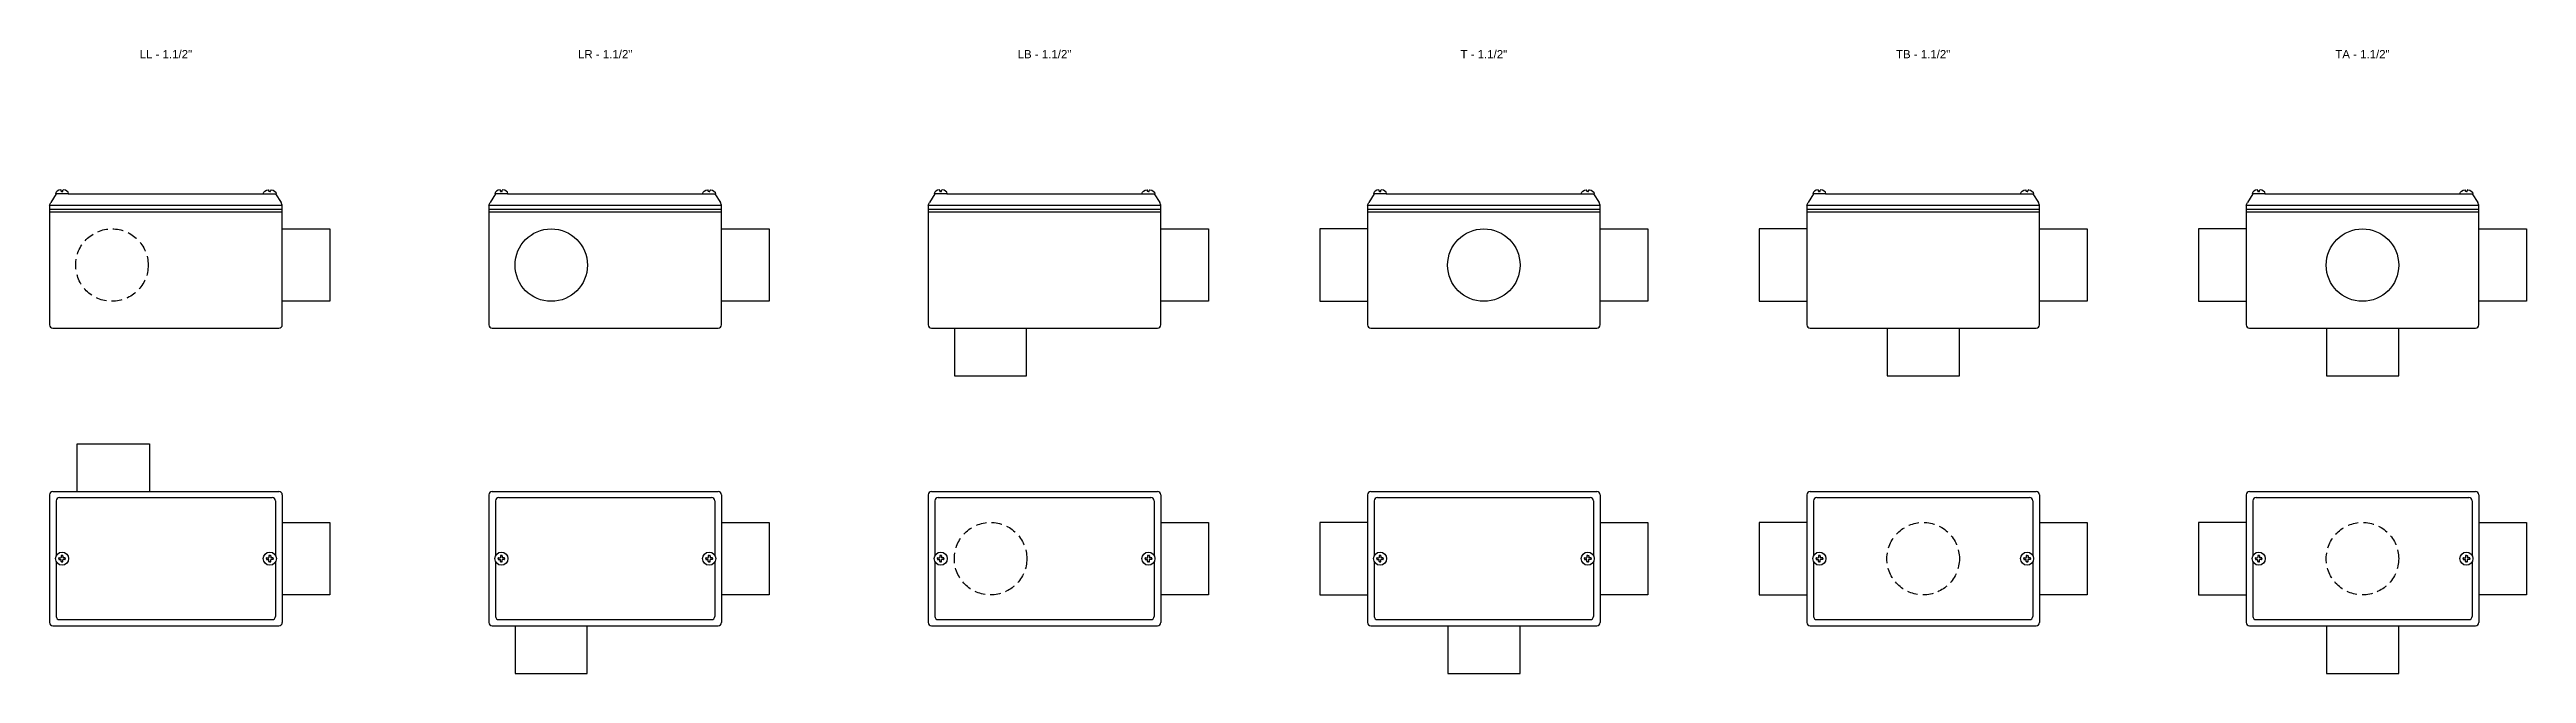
# Model space of a CAD drawing. Header units: millimetres. Extents: x -1637 to 3313, y 823 to 4086.
# Drawn here: x 1249 to 2760, y 1364 to 1745 of the extents above; entities that cross this region are included whole.
import ezdxf
from ezdxf.enums import TextEntityAlignment as Align

# ---------------------------------------------------------------- set-up
doc = ezdxf.new("R2010")
doc.units = ezdxf.units.MM
doc.linetypes.add('HIDDEN', pattern=[9.525, 6.35, -3.175])
doc.layers.add('CONDULETE', color=8, linetype='Continuous')
doc.layers.add('FURO VASADO', color=251, linetype='HIDDEN')
doc.styles.get("Standard").update_dxf_attribs({"font": 'arial.ttf'})

msp = doc.modelspace()

# ---------------------------------------------------------------- texts
at = {"color": 1}
for s, p in [('LL - 1.1/2"', (1320.2, 1739.3)), ('LR - 1.1/2"', (1588.2, 1739.3)), ('LB - 1.1/2"', (1856.2, 1739.3)), ('T - 1.1/2"', (2124.2, 1739.3)), ('TB - 1.1/2"', (2392.2, 1739.3)), ('TA - 1.1/2"', (2660.2, 1739.3))]:
    msp.add_text(s, height=5, dxfattribs=at).set_placement(p, align=Align.CENTER)

# ---------------------------------------------------------------- linework, layer by layer
at = {"layer": 'CONDULETE'}
for p, q in [((1249.2, 1649.8), (1250, 1651.4)), ((1249.2, 1649.8), (1249.2, 1576.7)), ((1249.2, 1649.8), (1391.2, 1649.8)), ((1249.2, 1647.3), (1391.2, 1647.3)), ((1253.3, 1656.7), (1250, 1651.4)), ((1260.6, 1656.7), (1253.1, 1656.7)), ((1256.3, 1658.3), (1256.3, 1658.8)), ((1256.9, 1658.1), (1256.5, 1658.1)), ((1256.9, 1658.1), (1257.2, 1658.1)), ((1257.4, 1658.3), (1257.4, 1658.8)), ((1260.6, 1656.7), (1379.8, 1656.7)), ((1379.8, 1656.7), (1387.4, 1656.7)), ((1383.1, 1658.3), (1383, 1658.8)), ((1383.6, 1658.1), (1383.3, 1658.1)), ((1383.6, 1658.1), (1383.9, 1658.1)), ((1384.1, 1658.3), (1384.2, 1658.8)), ((1387.1, 1656.7), (1390.5, 1651.4)), ((1391.2, 1649.8), (1390.5, 1651.4)), ((1391.2, 1576.7), (1391.2, 1649.8)), ((1517.2, 1649.8), (1518, 1651.4)), ((1517.2, 1649.8), (1517.2, 1576.7)), ((1517.2, 1649.8), (1659.2, 1649.8)), ((1517.2, 1647.3), (1659.2, 1647.3)), ((1521.3, 1656.7), (1518, 1651.4)), ((1528.6, 1656.7), (1521.1, 1656.7)), ((1524.3, 1658.3), (1524.3, 1658.8)), ((1524.9, 1658.1), (1524.5, 1658.1)), ((1524.9, 1658.1), (1525.2, 1658.1)), ((1525.4, 1658.3), (1525.4, 1658.8)), ((1528.6, 1656.7), (1647.8, 1656.7)), ((1647.8, 1656.7), (1655.4, 1656.7)), ((1651.1, 1658.3), (1651, 1658.8)), ((1651.6, 1658.1), (1651.3, 1658.1)), ((1651.6, 1658.1), (1651.9, 1658.1)), ((1652.1, 1658.3), (1652.2, 1658.8)), ((1655.1, 1656.7), (1658.5, 1651.4)), ((1659.2, 1649.8), (1658.5, 1651.4)), ((1659.2, 1576.7), (1659.2, 1649.8)), ((1785.2, 1649.8), (1786, 1651.4)), ((1785.2, 1649.8), (1785.2, 1576.7)), ((1785.2, 1649.8), (1927.2, 1649.8)), ((1785.2, 1647.3), (1927.2, 1647.3)), ((1789.3, 1656.7), (1786, 1651.4)), ((1796.6, 1656.7), (1789.1, 1656.7)), ((1792.3, 1658.3), (1792.3, 1658.8)), ((1792.9, 1658.1), (1792.5, 1658.1)), ((1792.9, 1658.1), (1793.2, 1658.1)), ((1793.4, 1658.3), (1793.4, 1658.8)), ((1796.6, 1656.7), (1915.8, 1656.7)), ((1915.8, 1656.7), (1923.4, 1656.7)), ((1919.1, 1658.3), (1919, 1658.8)), ((1919.6, 1658.1), (1919.3, 1658.1)), ((1919.6, 1658.1), (1919.9, 1658.1)), ((1920.1, 1658.3), (1920.2, 1658.8)), ((1923.1, 1656.7), (1926.5, 1651.4)), ((1927.2, 1649.8), (1926.5, 1651.4)), ((1927.2, 1576.7), (1927.2, 1649.8)), ((2053.2, 1649.8), (2054, 1651.4)), ((2053.2, 1649.8), (2053.2, 1576.7)), ((2053.2, 1649.8), (2195.2, 1649.8)), ((2053.2, 1647.3), (2195.2, 1647.3)), ((2057.3, 1656.7), (2054, 1651.4)), ((2064.6, 1656.7), (2057.1, 1656.7)), ((2060.3, 1658.3), (2060.3, 1658.8)), ((2060.9, 1658.1), (2060.5, 1658.1)), ((2060.9, 1658.1), (2061.2, 1658.1)), ((2061.4, 1658.3), (2061.4, 1658.8)), ((2064.6, 1656.7), (2183.8, 1656.7)), ((2183.8, 1656.7), (2191.4, 1656.7)), ((2187.1, 1658.3), (2187, 1658.8)), ((2187.6, 1658.1), (2187.3, 1658.1)), ((2187.6, 1658.1), (2187.9, 1658.1)), ((2188.1, 1658.3), (2188.2, 1658.8)), ((2191.1, 1656.7), (2194.5, 1651.4)), ((2195.2, 1649.8), (2194.5, 1651.4)), ((2195.2, 1576.7), (2195.2, 1649.8)), ((2321.2, 1649.8), (2322, 1651.4)), ((2321.2, 1649.8), (2321.2, 1576.7)), ((2321.2, 1649.8), (2463.2, 1649.8)), ((2321.2, 1647.3), (2463.2, 1647.3)), ((2325.3, 1656.7), (2322, 1651.4)), ((2332.6, 1656.7), (2325.1, 1656.7)), ((2328.3, 1658.3), (2328.3, 1658.8)), ((2328.9, 1658.1), (2328.5, 1658.1)), ((2328.9, 1658.1), (2329.2, 1658.1)), ((2329.4, 1658.3), (2329.4, 1658.8)), ((2332.6, 1656.7), (2451.8, 1656.7)), ((2451.8, 1656.7), (2459.4, 1656.7)), ((2455.1, 1658.3), (2455, 1658.8)), ((2455.6, 1658.1), (2455.3, 1658.1)), ((2455.6, 1658.1), (2455.9, 1658.1)), ((2456.1, 1658.3), (2456.2, 1658.8)), ((2459.1, 1656.7), (2462.5, 1651.4)), ((2463.2, 1649.8), (2462.5, 1651.4)), ((2463.2, 1576.7), (2463.2, 1649.8)), ((2589.2, 1649.8), (2590, 1651.4)), ((2589.2, 1649.8), (2589.2, 1576.7)), ((2589.2, 1649.8), (2731.2, 1649.8)), ((2589.2, 1647.3), (2731.2, 1647.3)), ((2593.3, 1656.7), (2590, 1651.4)), ((2600.6, 1656.7), (2593.1, 1656.7)), ((2596.3, 1658.3), (2596.3, 1658.8)), ((2596.9, 1658.1), (2596.5, 1658.1)), ((2596.9, 1658.1), (2597.2, 1658.1)), ((2597.4, 1658.3), (2597.4, 1658.8)), ((2600.6, 1656.7), (2719.8, 1656.7)), ((2719.8, 1656.7), (2727.4, 1656.7)), ((2723.1, 1658.3), (2723, 1658.8)), ((2723.6, 1658.1), (2723.3, 1658.1)), ((2723.6, 1658.1), (2723.9, 1658.1)), ((2724.1, 1658.3), (2724.2, 1658.8)), ((2727.1, 1656.7), (2730.5, 1651.4)), ((2731.2, 1649.8), (2730.5, 1651.4)), ((2731.2, 1576.7), (2731.2, 1649.8)), ((1249.2, 1645.7), (1391.2, 1645.7)), ((1391.2, 1635.3), (1420.2, 1635.3)), ((1420.2, 1635.3), (1420.2, 1591.2)), ((1517.2, 1645.7), (1659.2, 1645.7)), ((1659.2, 1635.3), (1688.2, 1635.3)), ((1688.2, 1635.3), (1688.2, 1591.2)), ((1785.2, 1645.7), (1927.2, 1645.7)), ((1927.2, 1635.3), (1956.2, 1635.3)), ((1956.2, 1635.3), (1956.2, 1591.2)), ((2053.2, 1635.3), (2024.2, 1635.3)), ((2024.2, 1635.3), (2024.2, 1591.2)), ((2053.2, 1645.7), (2195.2, 1645.7)), ((2195.2, 1635.3), (2224.2, 1635.3)), ((2224.2, 1635.3), (2224.2, 1591.2)), ((2321.2, 1635.3), (2292.2, 1635.3)), ((2292.2, 1635.3), (2292.2, 1591.2)), ((2321.2, 1645.7), (2463.2, 1645.7)), ((2463.2, 1635.3), (2492.2, 1635.3)), ((2492.2, 1635.3), (2492.2, 1591.2)), ((2589.2, 1635.3), (2560.2, 1635.3)), ((2560.2, 1635.3), (2560.2, 1591.2)), ((2589.2, 1645.7), (2731.2, 1645.7)), ((2731.2, 1635.3), (2760.2, 1635.3)), ((2760.2, 1635.3), (2760.2, 1591.2)), ((1420.2, 1591.2), (1391.2, 1591.2)), ((1688.2, 1591.2), (1659.2, 1591.2)), ((1956.2, 1591.2), (1927.2, 1591.2)), ((2024.2, 1591.2), (2053.2, 1591.2)), ((2224.2, 1591.2), (2195.2, 1591.2)), ((2292.2, 1591.2), (2321.2, 1591.2)), ((2492.2, 1591.2), (2463.2, 1591.2)), ((2560.2, 1591.2), (2589.2, 1591.2)), ((2760.2, 1591.2), (2731.2, 1591.2)), ((1251.2, 1574.7), (1389.2, 1574.7)), ((1519.2, 1574.7), (1657.2, 1574.7)), ((1787.2, 1574.7), (1925.2, 1574.7)), ((1801.2, 1574.7), (1801.2, 1545.7)), ((1845.3, 1545.7), (1845.3, 1574.7)), ((2055.2, 1574.7), (2193.2, 1574.7)), ((2323.2, 1574.7), (2461.2, 1574.7)), ((2370.2, 1574.7), (2370.2, 1545.7)), ((2414.3, 1545.7), (2414.3, 1574.7)), ((2591.2, 1574.7), (2729.2, 1574.7)), ((2638.2, 1574.7), (2638.2, 1545.7)), ((2682.3, 1545.7), (2682.3, 1574.7)), ((1801.2, 1545.7), (1845.3, 1545.7)), ((2370.2, 1545.7), (2414.3, 1545.7)), ((2638.2, 1545.7), (2682.3, 1545.7)), ((1266.1, 1475.2), (1266.1, 1504.2)), ((1266.1, 1504.2), (1310.2, 1504.2)), ((1310.2, 1504.2), (1310.2, 1475.2)), ((1249.2, 1473.2), (1249.2, 1395.2)), ((1251.2, 1475.2), (1389.2, 1475.2)), ((1253.3, 1469.4), (1253.3, 1436.1)), ((1255.3, 1471.4), (1385.1, 1471.4)), ((1387.1, 1469.4), (1387.1, 1436.1)), ((1391.2, 1473.2), (1391.2, 1395.2)), ((1517.2, 1473.2), (1517.2, 1395.2)), ((1519.2, 1475.2), (1657.2, 1475.2)), ((1521.3, 1469.4), (1521.3, 1436.1)), ((1523.3, 1471.4), (1653.1, 1471.4)), ((1655.1, 1469.4), (1655.1, 1436.1)), ((1659.2, 1473.2), (1659.2, 1395.2)), ((1785.2, 1473.2), (1785.2, 1395.2)), ((1787.2, 1475.2), (1925.2, 1475.2)), ((1789.3, 1469.4), (1789.3, 1436.1)), ((1791.3, 1471.4), (1921.1, 1471.4)), ((1923.1, 1469.4), (1923.1, 1436.1)), ((1927.2, 1473.2), (1927.2, 1395.2)), ((2053.2, 1473.2), (2053.2, 1395.2)), ((2055.2, 1475.2), (2193.2, 1475.2)), ((2057.3, 1469.4), (2057.3, 1436.1)), ((2059.3, 1471.4), (2189.1, 1471.4)), ((2191.1, 1469.4), (2191.1, 1436.1)), ((2195.2, 1473.2), (2195.2, 1395.2)), ((2321.2, 1473.2), (2321.2, 1395.2)), ((2323.2, 1475.2), (2461.2, 1475.2)), ((2325.3, 1469.4), (2325.3, 1436.1)), ((2327.3, 1471.4), (2457.1, 1471.4)), ((2459.1, 1469.4), (2459.1, 1436.1)), ((2463.2, 1473.2), (2463.2, 1395.2)), ((2589.2, 1473.2), (2589.2, 1395.2)), ((2591.2, 1475.2), (2729.2, 1475.2)), ((2593.3, 1469.4), (2593.3, 1436.1)), ((2595.3, 1471.4), (2725.1, 1471.4)), ((2727.1, 1469.4), (2727.1, 1436.1)), ((2731.2, 1473.2), (2731.2, 1395.2)), ((1391.2, 1456.3), (1420.2, 1456.3)), ((1420.2, 1456.3), (1420.2, 1412.2)), ((1659.2, 1456.3), (1688.2, 1456.3)), ((1688.2, 1456.3), (1688.2, 1412.2)), ((1927.2, 1456.3), (1956.2, 1456.3)), ((1927.2, 1456.3), (1956.2, 1456.3)), ((1956.2, 1456.3), (1956.2, 1412.2)), ((1956.2, 1456.3), (1956.2, 1412.2)), ((2053.2, 1456.3), (2024.2, 1456.3)), ((2024.2, 1456.3), (2024.2, 1412.2)), ((2195.2, 1456.3), (2224.2, 1456.3)), ((2195.2, 1456.3), (2224.2, 1456.3)), ((2224.2, 1456.3), (2224.2, 1412.2)), ((2224.2, 1456.3), (2224.2, 1412.2)), ((2321.2, 1456.3), (2292.2, 1456.3)), ((2292.2, 1456.3), (2292.2, 1412.2)), ((2463.2, 1456.3), (2492.2, 1456.3)), ((2463.2, 1456.3), (2492.2, 1456.3)), ((2492.2, 1456.3), (2492.2, 1412.2)), ((2492.2, 1456.3), (2492.2, 1412.2)), ((2589.2, 1456.3), (2560.2, 1456.3)), ((2560.2, 1456.3), (2560.2, 1412.2)), ((2731.2, 1456.3), (2760.2, 1456.3)), ((2731.2, 1456.3), (2760.2, 1456.3)), ((2760.2, 1456.3), (2760.2, 1412.2)), ((2760.2, 1456.3), (2760.2, 1412.2)), ((1256.3, 1436), (1256.3, 1434.9)), ((1256.9, 1436.2), (1256.5, 1436.2)), ((1256.9, 1436.2), (1257.2, 1436.2)), ((1257.4, 1436), (1257.4, 1434.9)), ((1383, 1436), (1383, 1434.9)), ((1383.6, 1436.2), (1383.2, 1436.2)), ((1383.6, 1436.2), (1384, 1436.2)), ((1384.2, 1436), (1384.2, 1434.9)), ((1524.3, 1436), (1524.3, 1434.9)), ((1524.9, 1436.2), (1524.5, 1436.2)), ((1524.9, 1436.2), (1525.2, 1436.2)), ((1525.4, 1436), (1525.4, 1434.9)), ((1651, 1436), (1651, 1434.9)), ((1651.6, 1436.2), (1651.2, 1436.2)), ((1651.6, 1436.2), (1652, 1436.2)), ((1652.2, 1436), (1652.2, 1434.9)), ((1792.3, 1436), (1792.3, 1434.9)), ((1792.9, 1436.2), (1792.5, 1436.2)), ((1792.9, 1436.2), (1793.2, 1436.2)), ((1793.4, 1436), (1793.4, 1434.9)), ((1919, 1436), (1919, 1434.9)), ((1919.6, 1436.2), (1919.2, 1436.2)), ((1919.6, 1436.2), (1920, 1436.2)), ((1920.2, 1436), (1920.2, 1434.9)), ((2060.3, 1436), (2060.3, 1434.9)), ((2060.9, 1436.2), (2060.5, 1436.2)), ((2060.9, 1436.2), (2061.2, 1436.2)), ((2061.4, 1436), (2061.4, 1434.9)), ((2187, 1436), (2187, 1434.9)), ((2187.6, 1436.2), (2187.2, 1436.2)), ((2187.6, 1436.2), (2188, 1436.2)), ((2188.2, 1436), (2188.2, 1434.9)), ((2328.3, 1436), (2328.3, 1434.9)), ((2328.9, 1436.2), (2328.5, 1436.2)), ((2328.9, 1436.2), (2329.2, 1436.2)), ((2329.4, 1436), (2329.4, 1434.9)), ((2455, 1436), (2455, 1434.9)), ((2455.6, 1436.2), (2455.2, 1436.2)), ((2455.6, 1436.2), (2456, 1436.2)), ((2456.2, 1436), (2456.2, 1434.9)), ((2596.3, 1436), (2596.3, 1434.9)), ((2596.9, 1436.2), (2596.5, 1436.2)), ((2596.9, 1436.2), (2597.2, 1436.2)), ((2597.4, 1436), (2597.4, 1434.9)), ((2723, 1436), (2723, 1434.9)), ((2723.6, 1436.2), (2723.2, 1436.2)), ((2723.6, 1436.2), (2724, 1436.2)), ((2724.2, 1436), (2724.2, 1434.9)), ((1253.3, 1432.3), (1253.3, 1399)), ((1253.3, 1426.3), (1253.3, 1399)), ((1254.9, 1434.2), (1254.9, 1434.6)), ((1254.9, 1434.2), (1254.9, 1433.8)), ((1255.1, 1434.8), (1256.1, 1434.8)), ((1255.1, 1433.6), (1256.1, 1433.6)), ((1256.3, 1432.4), (1256.3, 1433.5)), ((1256.9, 1432.2), (1256.5, 1432.2)), ((1256.9, 1432.2), (1257.2, 1432.2)), ((1257.4, 1432.4), (1257.4, 1433.5)), ((1258.6, 1434.8), (1257.6, 1434.8)), ((1258.6, 1433.6), (1257.6, 1433.6)), ((1258.8, 1434.2), (1258.8, 1434.6)), ((1258.8, 1434.2), (1258.8, 1433.8)), ((1381.6, 1434.2), (1381.6, 1434.6)), ((1381.6, 1434.2), (1381.6, 1433.8)), ((1381.8, 1434.8), (1382.9, 1434.8)), ((1381.8, 1433.6), (1382.9, 1433.6)), ((1383, 1432.4), (1383, 1433.5)), ((1383.6, 1432.2), (1383.2, 1432.2)), ((1383.6, 1432.2), (1384, 1432.2)), ((1384.2, 1432.4), (1384.2, 1433.5)), ((1385.4, 1434.8), (1384.3, 1434.8)), ((1385.4, 1433.6), (1384.3, 1433.6)), ((1385.6, 1434.2), (1385.6, 1434.6)), ((1385.6, 1434.2), (1385.6, 1433.8)), ((1387.1, 1432.3), (1387.1, 1399)), ((1387.1, 1426.3), (1387.1, 1399)), ((1521.3, 1432.3), (1521.3, 1399)), ((1521.3, 1426.3), (1521.3, 1399)), ((1522.9, 1434.2), (1522.9, 1434.6)), ((1522.9, 1434.2), (1522.9, 1433.8)), ((1523.1, 1434.8), (1524.1, 1434.8)), ((1523.1, 1433.6), (1524.1, 1433.6)), ((1524.3, 1432.4), (1524.3, 1433.5)), ((1524.9, 1432.2), (1524.5, 1432.2)), ((1524.9, 1432.2), (1525.2, 1432.2)), ((1525.4, 1432.4), (1525.4, 1433.5)), ((1526.6, 1434.8), (1525.6, 1434.8)), ((1526.6, 1433.6), (1525.6, 1433.6)), ((1526.8, 1434.2), (1526.8, 1434.6)), ((1526.8, 1434.2), (1526.8, 1433.8)), ((1649.6, 1434.2), (1649.6, 1434.6)), ((1649.6, 1434.2), (1649.6, 1433.8)), ((1649.8, 1434.8), (1650.9, 1434.8)), ((1649.8, 1433.6), (1650.9, 1433.6)), ((1651, 1432.4), (1651, 1433.5)), ((1651.6, 1432.2), (1651.2, 1432.2)), ((1651.6, 1432.2), (1652, 1432.2)), ((1652.2, 1432.4), (1652.2, 1433.5)), ((1653.4, 1434.8), (1652.3, 1434.8)), ((1653.4, 1433.6), (1652.3, 1433.6)), ((1653.6, 1434.2), (1653.6, 1434.6)), ((1653.6, 1434.2), (1653.6, 1433.8)), ((1655.1, 1432.3), (1655.1, 1399)), ((1655.1, 1426.3), (1655.1, 1399)), ((1789.3, 1432.3), (1789.3, 1399)), ((1789.3, 1426.3), (1789.3, 1399)), ((1790.9, 1434.2), (1790.9, 1434.6)), ((1790.9, 1434.2), (1790.9, 1433.8)), ((1791.1, 1434.8), (1792.1, 1434.8)), ((1791.1, 1433.6), (1792.1, 1433.6)), ((1792.3, 1432.4), (1792.3, 1433.5)), ((1792.9, 1432.2), (1792.5, 1432.2)), ((1792.9, 1432.2), (1793.2, 1432.2)), ((1793.4, 1432.4), (1793.4, 1433.5)), ((1794.6, 1434.8), (1793.6, 1434.8)), ((1794.6, 1433.6), (1793.6, 1433.6)), ((1794.8, 1434.2), (1794.8, 1434.6)), ((1794.8, 1434.2), (1794.8, 1433.8)), ((1917.6, 1434.2), (1917.6, 1434.6)), ((1917.6, 1434.2), (1917.6, 1433.8)), ((1917.8, 1434.8), (1918.9, 1434.8)), ((1917.8, 1433.6), (1918.9, 1433.6)), ((1919, 1432.4), (1919, 1433.5)), ((1919.6, 1432.2), (1919.2, 1432.2)), ((1919.6, 1432.2), (1920, 1432.2)), ((1920.2, 1432.4), (1920.2, 1433.5)), ((1921.4, 1434.8), (1920.3, 1434.8)), ((1921.4, 1433.6), (1920.3, 1433.6)), ((1921.6, 1434.2), (1921.6, 1434.6)), ((1921.6, 1434.2), (1921.6, 1433.8)), ((1923.1, 1432.3), (1923.1, 1399)), ((1923.1, 1426.3), (1923.1, 1399)), ((2057.3, 1432.3), (2057.3, 1399)), ((2057.3, 1426.3), (2057.3, 1399)), ((2058.9, 1434.2), (2058.9, 1434.6)), ((2058.9, 1434.2), (2058.9, 1433.8)), ((2059.1, 1434.8), (2060.1, 1434.8)), ((2059.1, 1433.6), (2060.1, 1433.6)), ((2060.3, 1432.4), (2060.3, 1433.5)), ((2060.9, 1432.2), (2060.5, 1432.2)), ((2060.9, 1432.2), (2061.2, 1432.2)), ((2061.4, 1432.4), (2061.4, 1433.5)), ((2062.6, 1434.8), (2061.6, 1434.8)), ((2062.6, 1433.6), (2061.6, 1433.6)), ((2062.8, 1434.2), (2062.8, 1434.6)), ((2062.8, 1434.2), (2062.8, 1433.8)), ((2185.6, 1434.2), (2185.6, 1434.6)), ((2185.6, 1434.2), (2185.6, 1433.8)), ((2185.8, 1434.8), (2186.9, 1434.8)), ((2185.8, 1433.6), (2186.9, 1433.6)), ((2187, 1432.4), (2187, 1433.5)), ((2187.6, 1432.2), (2187.2, 1432.2)), ((2187.6, 1432.2), (2188, 1432.2)), ((2188.2, 1432.4), (2188.2, 1433.5)), ((2189.4, 1434.8), (2188.3, 1434.8)), ((2189.4, 1433.6), (2188.3, 1433.6)), ((2189.6, 1434.2), (2189.6, 1434.6)), ((2189.6, 1434.2), (2189.6, 1433.8)), ((2191.1, 1432.3), (2191.1, 1399)), ((2191.1, 1426.3), (2191.1, 1399)), ((2325.3, 1432.3), (2325.3, 1399)), ((2325.3, 1426.3), (2325.3, 1399)), ((2326.9, 1434.2), (2326.9, 1434.6)), ((2326.9, 1434.2), (2326.9, 1433.8)), ((2327.1, 1434.8), (2328.1, 1434.8)), ((2327.1, 1433.6), (2328.1, 1433.6)), ((2328.3, 1432.4), (2328.3, 1433.5)), ((2328.9, 1432.2), (2328.5, 1432.2)), ((2328.9, 1432.2), (2329.2, 1432.2)), ((2329.4, 1432.4), (2329.4, 1433.5)), ((2330.7, 1434.8), (2329.6, 1434.8)), ((2330.7, 1433.6), (2329.6, 1433.6)), ((2330.9, 1434.2), (2330.9, 1434.6)), ((2330.9, 1434.2), (2330.9, 1433.8)), ((2453.6, 1434.2), (2453.6, 1434.6)), ((2453.6, 1434.2), (2453.6, 1433.8)), ((2453.8, 1434.8), (2454.9, 1434.8)), ((2453.8, 1433.6), (2454.9, 1433.6)), ((2455, 1432.4), (2455, 1433.5)), ((2455.6, 1432.2), (2455.2, 1432.2)), ((2455.6, 1432.2), (2456, 1432.2)), ((2456.2, 1432.4), (2456.2, 1433.5)), ((2457.4, 1434.8), (2456.3, 1434.8)), ((2457.4, 1433.6), (2456.3, 1433.6)), ((2457.6, 1434.2), (2457.6, 1434.6)), ((2457.6, 1434.2), (2457.6, 1433.8)), ((2459.1, 1432.3), (2459.1, 1399)), ((2459.1, 1426.3), (2459.1, 1399)), ((2593.3, 1432.3), (2593.3, 1399)), ((2593.3, 1426.3), (2593.3, 1399)), ((2594.9, 1434.2), (2594.9, 1434.6)), ((2594.9, 1434.2), (2594.9, 1433.8)), ((2595.1, 1434.8), (2596.1, 1434.8)), ((2595.1, 1433.6), (2596.1, 1433.6)), ((2596.3, 1432.4), (2596.3, 1433.5)), ((2596.9, 1432.2), (2596.5, 1432.2)), ((2596.9, 1432.2), (2597.2, 1432.2)), ((2597.4, 1432.4), (2597.4, 1433.5)), ((2598.7, 1434.8), (2597.6, 1434.8)), ((2598.7, 1433.6), (2597.6, 1433.6)), ((2598.9, 1434.2), (2598.9, 1434.6)), ((2598.9, 1434.2), (2598.9, 1433.8)), ((2721.6, 1434.2), (2721.6, 1434.6)), ((2721.6, 1434.2), (2721.6, 1433.8)), ((2721.8, 1434.8), (2722.9, 1434.8)), ((2721.8, 1433.6), (2722.9, 1433.6)), ((2723, 1432.4), (2723, 1433.5)), ((2723.6, 1432.2), (2723.2, 1432.2)), ((2723.6, 1432.2), (2724, 1432.2)), ((2724.2, 1432.4), (2724.2, 1433.5)), ((2725.4, 1434.8), (2724.3, 1434.8)), ((2725.4, 1433.6), (2724.3, 1433.6)), ((2725.6, 1434.2), (2725.6, 1434.6)), ((2725.6, 1434.2), (2725.6, 1433.8)), ((2727.1, 1432.3), (2727.1, 1399)), ((2727.1, 1426.3), (2727.1, 1399)), ((1420.2, 1412.2), (1391.2, 1412.2)), ((1688.2, 1412.2), (1659.2, 1412.2)), ((1956.2, 1412.2), (1927.2, 1412.2)), ((1956.2, 1412.2), (1927.2, 1412.2)), ((2024.2, 1412.2), (2053.2, 1412.2)), ((2224.2, 1412.2), (2195.2, 1412.2)), ((2224.2, 1412.2), (2195.2, 1412.2)), ((2292.2, 1412.2), (2321.2, 1412.2)), ((2492.2, 1412.2), (2463.2, 1412.2)), ((2492.2, 1412.2), (2463.2, 1412.2)), ((2560.2, 1412.2), (2589.2, 1412.2)), ((2760.2, 1412.2), (2731.2, 1412.2)), ((2760.2, 1412.2), (2731.2, 1412.2)), ((1251.2, 1393.2), (1389.2, 1393.2)), ((1255.3, 1397), (1385.1, 1397)), ((1519.2, 1393.2), (1657.2, 1393.2)), ((1523.3, 1397), (1653.1, 1397)), ((1533.2, 1393.2), (1533.2, 1364.2)), ((1577.3, 1364.2), (1577.3, 1393.2)), ((1787.2, 1393.2), (1925.2, 1393.2)), ((1791.3, 1397), (1921.1, 1397)), ((2055.2, 1393.2), (2193.2, 1393.2)), ((2059.3, 1397), (2189.1, 1397)), ((2102.2, 1393.2), (2102.2, 1364.2)), ((2146.3, 1364.2), (2146.3, 1393.2)), ((2323.2, 1393.2), (2461.2, 1393.2)), ((2327.3, 1397), (2457.1, 1397)), ((2591.2, 1393.2), (2729.2, 1393.2)), ((2595.3, 1397), (2725.1, 1397)), ((2638.2, 1393.2), (2638.2, 1364.2)), ((2682.3, 1364.2), (2682.3, 1393.2)), ((1533.2, 1364.2), (1577.3, 1364.2)), ((2102.2, 1364.2), (2146.3, 1364.2)), ((2638.2, 1364.2), (2682.3, 1364.2))]:
    msp.add_line(p, q, dxfattribs=at)
for centre, radius in [((1555.3, 1613.2), 22.1), ((2124.2, 1613.2), 22.1), ((2660.2, 1613.2), 22.1), ((1256.9, 1434.2), 3.99), ((1383.6, 1434.2), 3.99), ((1524.9, 1434.2), 3.99), ((1651.6, 1434.2), 3.99), ((1792.9, 1434.2), 3.99), ((1919.6, 1434.2), 3.99), ((2060.9, 1434.2), 3.99), ((2187.6, 1434.2), 3.99), ((2328.9, 1434.2), 3.99), ((2455.6, 1434.2), 3.99), ((2596.9, 1434.2), 3.99), ((2723.6, 1434.2), 3.99)]:
    msp.add_circle(centre, radius, dxfattribs=at)
for centre, radius, start, end in [((1253.1, 1656.9), 0.2, 170.9615, 270), ((1256.1, 1658.8), 0.2, 5.1527, 97.0004), ((1256.5, 1658.3), 0.2, 185.1527, 270), ((1257.2, 1658.3), 0.2, 270, 354.8473), ((1257.6, 1658.8), 0.2, 82.9996, 174.8473), ((1260.6, 1656.9), 0.2, 270, 9.0385), ((1379.8, 1656.9), 0.2, 170.9615, 270), ((1382.8, 1658.8), 0.2, 5.1527, 97.0004), ((1383.3, 1658.3), 0.2, 185.1527, 270), ((1383.9, 1658.3), 0.2, 270, 354.8473), ((1384.4, 1658.8), 0.2, 82.9996, 174.8473), ((1387.4, 1656.9), 0.2, 270, 9.0385), ((1521.1, 1656.9), 0.2, 170.9615, 270), ((1524.1, 1658.8), 0.2, 5.1527, 97.0004), ((1524.5, 1658.3), 0.2, 185.1527, 270), ((1525.2, 1658.3), 0.2, 270, 354.8473), ((1525.6, 1658.8), 0.2, 82.9996, 174.8473), ((1528.6, 1656.9), 0.2, 270, 9.0385), ((1647.8, 1656.9), 0.2, 170.9615, 270), ((1650.8, 1658.8), 0.2, 5.1527, 97.0004), ((1651.3, 1658.3), 0.2, 185.1527, 270), ((1651.9, 1658.3), 0.2, 270, 354.8473), ((1652.4, 1658.8), 0.2, 82.9996, 174.8473), ((1655.4, 1656.9), 0.2, 270, 9.0385), ((1789.1, 1656.9), 0.2, 170.9615, 270), ((1792.1, 1658.8), 0.2, 5.1527, 97.0004), ((1792.5, 1658.3), 0.2, 185.1527, 270), ((1793.2, 1658.3), 0.2, 270, 354.8473), ((1793.6, 1658.8), 0.2, 82.9996, 174.8473), ((1796.6, 1656.9), 0.2, 270, 9.0385), ((1915.8, 1656.9), 0.2, 170.9615, 270), ((1918.8, 1658.8), 0.2, 5.1527, 97.0004), ((1919.3, 1658.3), 0.2, 185.1527, 270), ((1919.9, 1658.3), 0.2, 270, 354.8473), ((1920.4, 1658.8), 0.2, 82.9996, 174.8473), ((1923.4, 1656.9), 0.2, 270, 9.0385), ((2057.1, 1656.9), 0.2, 170.9615, 270), ((2060.1, 1658.8), 0.2, 5.1527, 97.0004), ((2060.5, 1658.3), 0.2, 185.1527, 270), ((2061.2, 1658.3), 0.2, 270, 354.8473), ((2061.6, 1658.8), 0.2, 82.9996, 174.8473), ((2064.6, 1656.9), 0.2, 270, 9.0385), ((2183.8, 1656.9), 0.2, 170.9615, 270), ((2186.8, 1658.8), 0.2, 5.1527, 97.0004), ((2187.3, 1658.3), 0.2, 185.1527, 270), ((2187.9, 1658.3), 0.2, 270, 354.8473), ((2188.4, 1658.8), 0.2, 82.9996, 174.8473), ((2191.4, 1656.9), 0.2, 270, 9.0385), ((2325.1, 1656.9), 0.2, 170.9615, 270), ((2328.1, 1658.8), 0.2, 5.1527, 97.0004), ((2328.5, 1658.3), 0.2, 185.1527, 270), ((2329.2, 1658.3), 0.2, 270, 354.8473), ((2329.6, 1658.8), 0.2, 82.9996, 174.8473), ((2332.6, 1656.9), 0.2, 270, 9.0385), ((2451.8, 1656.9), 0.2, 170.9615, 270), ((2454.8, 1658.8), 0.2, 5.1527, 97.0004), ((2455.3, 1658.3), 0.2, 185.1527, 270), ((2455.9, 1658.3), 0.2, 270, 354.8473), ((2456.4, 1658.8), 0.2, 82.9996, 174.8473), ((2459.4, 1656.9), 0.2, 270, 9.0385), ((2593.1, 1656.9), 0.2, 170.9615, 270), ((2596.1, 1658.8), 0.2, 5.1527, 97.0004), ((2596.5, 1658.3), 0.2, 185.1527, 270), ((2597.2, 1658.3), 0.2, 270, 354.8473), ((2597.6, 1658.8), 0.2, 82.9996, 174.8473), ((2600.6, 1656.9), 0.2, 270, 9.0385), ((2719.8, 1656.9), 0.2, 170.9615, 270), ((2722.8, 1658.8), 0.2, 5.1527, 97.0004), ((2723.3, 1658.3), 0.2, 185.1527, 270), ((2723.9, 1658.3), 0.2, 270, 354.8473), ((2724.4, 1658.8), 0.2, 82.9996, 174.8473), ((2727.4, 1656.9), 0.2, 270, 9.0385), ((1251.2, 1576.7), 2, 180, 270), ((1389.2, 1576.7), 2, 270, 0), ((1519.2, 1576.7), 2, 180, 270), ((1657.2, 1576.7), 2, 270, 0), ((1787.2, 1576.7), 2, 180, 270), ((1925.2, 1576.7), 2, 270, 0), ((2055.2, 1576.7), 2, 180, 270), ((2193.2, 1576.7), 2, 270, 0), ((2323.2, 1576.7), 2, 180, 270), ((2461.2, 1576.7), 2, 270, 0), ((2591.2, 1576.7), 2, 180, 270), ((2729.2, 1576.7), 2, 270, 0), ((1251.2, 1473.2), 2, 90, 180), ((1255.3, 1469.4), 2, 90, 180), ((1385.1, 1469.4), 2, 0, 90), ((1389.2, 1473.2), 2, 0, 90), ((1519.2, 1473.2), 2, 90, 180), ((1523.3, 1469.4), 2, 90, 180), ((1653.1, 1469.4), 2, 0, 90), ((1657.2, 1473.2), 2, 0, 90), ((1787.2, 1473.2), 2, 90, 180), ((1791.3, 1469.4), 2, 90, 180), ((1921.1, 1469.4), 2, 0, 90), ((1925.2, 1473.2), 2, 0, 90), ((2055.2, 1473.2), 2, 90, 180), ((2059.3, 1469.4), 2, 90, 180), ((2189.1, 1469.4), 2, 0, 90), ((2193.2, 1473.2), 2, 0, 90), ((2323.2, 1473.2), 2, 90, 180), ((2327.3, 1469.4), 2, 90, 180), ((2457.1, 1469.4), 2, 0, 90), ((2461.2, 1473.2), 2, 0, 90), ((2591.2, 1473.2), 2, 90, 180), ((2595.3, 1469.4), 2, 90, 180), ((2725.1, 1469.4), 2, 0, 90), ((2729.2, 1473.2), 2, 0, 90), ((1256.5, 1436), 0.2, 90, 180), ((1257.2, 1436), 0.2, 0, 90), ((1383.2, 1436), 0.2, 90, 180), ((1384, 1436), 0.2, 0, 90), ((1524.5, 1436), 0.2, 90, 180), ((1525.2, 1436), 0.2, 0, 90), ((1651.2, 1436), 0.2, 90, 180), ((1652, 1436), 0.2, 0, 90), ((1792.5, 1436), 0.2, 90, 180), ((1793.2, 1436), 0.2, 0, 90), ((1919.2, 1436), 0.2, 90, 180), ((1920, 1436), 0.2, 0, 90), ((2060.5, 1436), 0.2, 90, 180), ((2061.2, 1436), 0.2, 0, 90), ((2187.2, 1436), 0.2, 90, 180), ((2188, 1436), 0.2, 0, 90), ((2328.5, 1436), 0.2, 90, 180), ((2329.2, 1436), 0.2, 0, 90), ((2455.2, 1436), 0.2, 90, 180), ((2456, 1436), 0.2, 0, 90), ((2596.5, 1436), 0.2, 90, 180), ((2597.2, 1436), 0.2, 0, 90), ((2723.2, 1436), 0.2, 90, 180), ((2724, 1436), 0.2, 0, 90), ((1255.1, 1434.6), 0.2, 90, 180), ((1255.1, 1433.8), 0.2, 180, 270), ((1256.1, 1434.9), 0.16, 270, 0), ((1256.1, 1433.5), 0.16, 0, 90), ((1256.5, 1432.4), 0.2, 180, 270), ((1257.2, 1432.4), 0.2, 270, 0), ((1257.6, 1434.9), 0.16, 180, 270), ((1257.6, 1433.5), 0.16, 90, 180), ((1258.6, 1434.6), 0.2, 0, 90), ((1258.6, 1433.8), 0.2, 270, 0), ((1381.8, 1434.6), 0.2, 90, 180), ((1381.8, 1433.8), 0.2, 180, 270), ((1382.9, 1434.9), 0.16, 270, 0), ((1382.9, 1433.5), 0.16, 0, 90), ((1383.2, 1432.4), 0.2, 180, 270), ((1384, 1432.4), 0.2, 270, 0), ((1384.3, 1434.9), 0.16, 180, 270), ((1384.3, 1433.5), 0.16, 90, 180), ((1385.4, 1434.6), 0.2, 0, 90), ((1385.4, 1433.8), 0.2, 270, 0), ((1523.1, 1434.6), 0.2, 90, 180), ((1523.1, 1433.8), 0.2, 180, 270), ((1524.1, 1434.9), 0.16, 270, 0), ((1524.1, 1433.5), 0.16, 0, 90), ((1524.5, 1432.4), 0.2, 180, 270), ((1525.2, 1432.4), 0.2, 270, 0), ((1525.6, 1434.9), 0.16, 180, 270), ((1525.6, 1433.5), 0.16, 90, 180), ((1526.6, 1434.6), 0.2, 0, 90), ((1526.6, 1433.8), 0.2, 270, 0), ((1649.8, 1434.6), 0.2, 90, 180), ((1649.8, 1433.8), 0.2, 180, 270), ((1650.9, 1434.9), 0.16, 270, 0), ((1650.9, 1433.5), 0.16, 0, 90), ((1651.2, 1432.4), 0.2, 180, 270), ((1652, 1432.4), 0.2, 270, 0), ((1652.3, 1434.9), 0.16, 180, 270), ((1652.3, 1433.5), 0.16, 90, 180), ((1653.4, 1434.6), 0.2, 0, 90), ((1653.4, 1433.8), 0.2, 270, 0), ((1791.1, 1434.6), 0.2, 90, 180), ((1791.1, 1433.8), 0.2, 180, 270), ((1792.1, 1434.9), 0.16, 270, 0), ((1792.1, 1433.5), 0.16, 0, 90), ((1792.5, 1432.4), 0.2, 180, 270), ((1793.2, 1432.4), 0.2, 270, 0), ((1793.6, 1434.9), 0.16, 180, 270), ((1793.6, 1433.5), 0.16, 90, 180), ((1794.6, 1434.6), 0.2, 0, 90), ((1794.6, 1433.8), 0.2, 270, 0), ((1917.8, 1434.6), 0.2, 90, 180), ((1917.8, 1433.8), 0.2, 180, 270), ((1918.9, 1434.9), 0.16, 270, 0), ((1918.9, 1433.5), 0.16, 0, 90), ((1919.2, 1432.4), 0.2, 180, 270), ((1920, 1432.4), 0.2, 270, 0), ((1920.3, 1434.9), 0.16, 180, 270), ((1920.3, 1433.5), 0.16, 90, 180), ((1921.4, 1434.6), 0.2, 0, 90), ((1921.4, 1433.8), 0.2, 270, 0), ((2059.1, 1434.6), 0.2, 90, 180), ((2059.1, 1433.8), 0.2, 180, 270), ((2060.1, 1434.9), 0.16, 270, 0), ((2060.1, 1433.5), 0.16, 0, 90), ((2060.5, 1432.4), 0.2, 180, 270), ((2061.2, 1432.4), 0.2, 270, 0), ((2061.6, 1434.9), 0.16, 180, 270), ((2061.6, 1433.5), 0.16, 90, 180), ((2062.6, 1434.6), 0.2, 0, 90), ((2062.6, 1433.8), 0.2, 270, 0), ((2185.8, 1434.6), 0.2, 90, 180), ((2185.8, 1433.8), 0.2, 180, 270), ((2186.9, 1434.9), 0.16, 270, 0), ((2186.9, 1433.5), 0.16, 0, 90), ((2187.2, 1432.4), 0.2, 180, 270), ((2188, 1432.4), 0.2, 270, 0), ((2188.3, 1434.9), 0.16, 180, 270), ((2188.3, 1433.5), 0.16, 90, 180), ((2189.4, 1434.6), 0.2, 0, 90), ((2189.4, 1433.8), 0.2, 270, 0), ((2327.1, 1434.6), 0.2, 90, 180), ((2327.1, 1433.8), 0.2, 180, 270), ((2328.1, 1434.9), 0.16, 270, 0), ((2328.1, 1433.5), 0.16, 0, 90), ((2328.5, 1432.4), 0.2, 180, 270), ((2329.2, 1432.4), 0.2, 270, 0), ((2329.6, 1434.9), 0.16, 180, 270), ((2329.6, 1433.5), 0.16, 90, 180), ((2330.7, 1434.6), 0.2, 0, 90), ((2330.7, 1433.8), 0.2, 270, 0), ((2453.8, 1434.6), 0.2, 90, 180), ((2453.8, 1433.8), 0.2, 180, 270), ((2454.9, 1434.9), 0.16, 270, 0), ((2454.9, 1433.5), 0.16, 0, 90), ((2455.2, 1432.4), 0.2, 180, 270), ((2456, 1432.4), 0.2, 270, 0), ((2456.3, 1434.9), 0.16, 180, 270), ((2456.3, 1433.5), 0.16, 90, 180), ((2457.4, 1434.6), 0.2, 0, 90), ((2457.4, 1433.8), 0.2, 270, 0), ((2595.1, 1434.6), 0.2, 90, 180), ((2595.1, 1433.8), 0.2, 180, 270), ((2596.1, 1434.9), 0.16, 270, 0), ((2596.1, 1433.5), 0.16, 0, 90), ((2596.5, 1432.4), 0.2, 180, 270), ((2597.2, 1432.4), 0.2, 270, 0), ((2597.6, 1434.9), 0.16, 180, 270), ((2597.6, 1433.5), 0.16, 90, 180), ((2598.7, 1434.6), 0.2, 0, 90), ((2598.7, 1433.8), 0.2, 270, 0), ((2721.8, 1434.6), 0.2, 90, 180), ((2721.8, 1433.8), 0.2, 180, 270), ((2722.9, 1434.9), 0.16, 270, 0), ((2722.9, 1433.5), 0.16, 0, 90), ((2723.2, 1432.4), 0.2, 180, 270), ((2724, 1432.4), 0.2, 270, 0), ((2724.3, 1434.9), 0.16, 180, 270), ((2724.3, 1433.5), 0.16, 90, 180), ((2725.4, 1434.6), 0.2, 0, 90), ((2725.4, 1433.8), 0.2, 270, 0), ((1251.2, 1395.2), 2, 180, 270), ((1255.3, 1399), 2, 180, 270), ((1385.1, 1399), 2, 270, 0), ((1389.2, 1395.2), 2, 270, 0), ((1519.2, 1395.2), 2, 180, 270), ((1523.3, 1399), 2, 180, 270), ((1653.1, 1399), 2, 270, 0), ((1657.2, 1395.2), 2, 270, 0), ((1787.2, 1395.2), 2, 180, 270), ((1791.3, 1399), 2, 180, 270), ((1921.1, 1399), 2, 270, 0), ((1925.2, 1395.2), 2, 270, 0), ((2055.2, 1395.2), 2, 180, 270), ((2059.3, 1399), 2, 180, 270), ((2189.1, 1399), 2, 270, 0), ((2193.2, 1395.2), 2, 270, 0), ((2323.2, 1395.2), 2, 180, 270), ((2327.3, 1399), 2, 180, 270), ((2457.1, 1399), 2, 270, 0), ((2461.2, 1395.2), 2, 270, 0), ((2591.2, 1395.2), 2, 180, 270), ((2595.3, 1399), 2, 180, 270), ((2725.1, 1399), 2, 270, 0), ((2729.2, 1395.2), 2, 270, 0)]:
    msp.add_arc(centre, radius, start, end, dxfattribs=at)
for centre, start_param, end_param in [((1256.9, 1656.7), 1.770953, 3.045608), ((1256.9, 1656.7), 0.095985, 1.37064), ((1524.9, 1656.7), 1.770953, 3.045608), ((1524.9, 1656.7), 0.095985, 1.37064), ((1792.9, 1656.7), 1.770953, 3.045608), ((1792.9, 1656.7), 0.095985, 1.37064), ((2060.9, 1656.7), 1.770953, 3.045608), ((2060.9, 1656.7), 0.095985, 1.37064), ((2328.9, 1656.7), 1.770953, 3.045608), ((2328.9, 1656.7), 0.095985, 1.37064), ((2596.9, 1656.7), 1.770953, 3.045608), ((2596.9, 1656.7), 0.095985, 1.37064)]:
    msp.add_ellipse(centre, major_axis=(3.99, 0), ratio=0.605263, start_param=start_param, end_param=end_param, dxfattribs=at)
at = {"layer": 'CONDULETE', "extrusion": (0, 0, -1)}
for centre, start_param, end_param in [((1383.6, 1656.7), 0.095985, 1.37064), ((1383.6, 1656.7), 1.770953, 3.045608), ((1651.6, 1656.7), 0.095985, 1.37064), ((1651.6, 1656.7), 1.770953, 3.045608), ((1919.6, 1656.7), 0.095985, 1.37064), ((1919.6, 1656.7), 1.770953, 3.045608), ((2187.6, 1656.7), 0.095985, 1.37064), ((2187.6, 1656.7), 1.770953, 3.045608), ((2455.6, 1656.7), 0.095985, 1.37064), ((2455.6, 1656.7), 1.770953, 3.045608), ((2723.6, 1656.7), 0.095985, 1.37064), ((2723.6, 1656.7), 1.770953, 3.045608)]:
    msp.add_ellipse(centre, major_axis=(-3.99, 0), ratio=0.605263, start_param=start_param, end_param=end_param, dxfattribs=at)
at = {"layer": 'FURO VASADO', "linetype": 'HIDDEN'}
for centre in [(1287.3, 1613.2), (1823.3, 1434.2), (2392.2, 1434.2), (2660.2, 1434.2)]:
    msp.add_circle(centre, 22.1, dxfattribs=at)

msp.set_redraw_order([(e.dxf.handle, doc.entitydb.next_handle()) for e in msp.query("TEXT MTEXT ATTDEF DIMENSION ARC_DIMENSION")])  # texts and dimensions are drawn at this point

doc.saveas('drawing.dxf')
